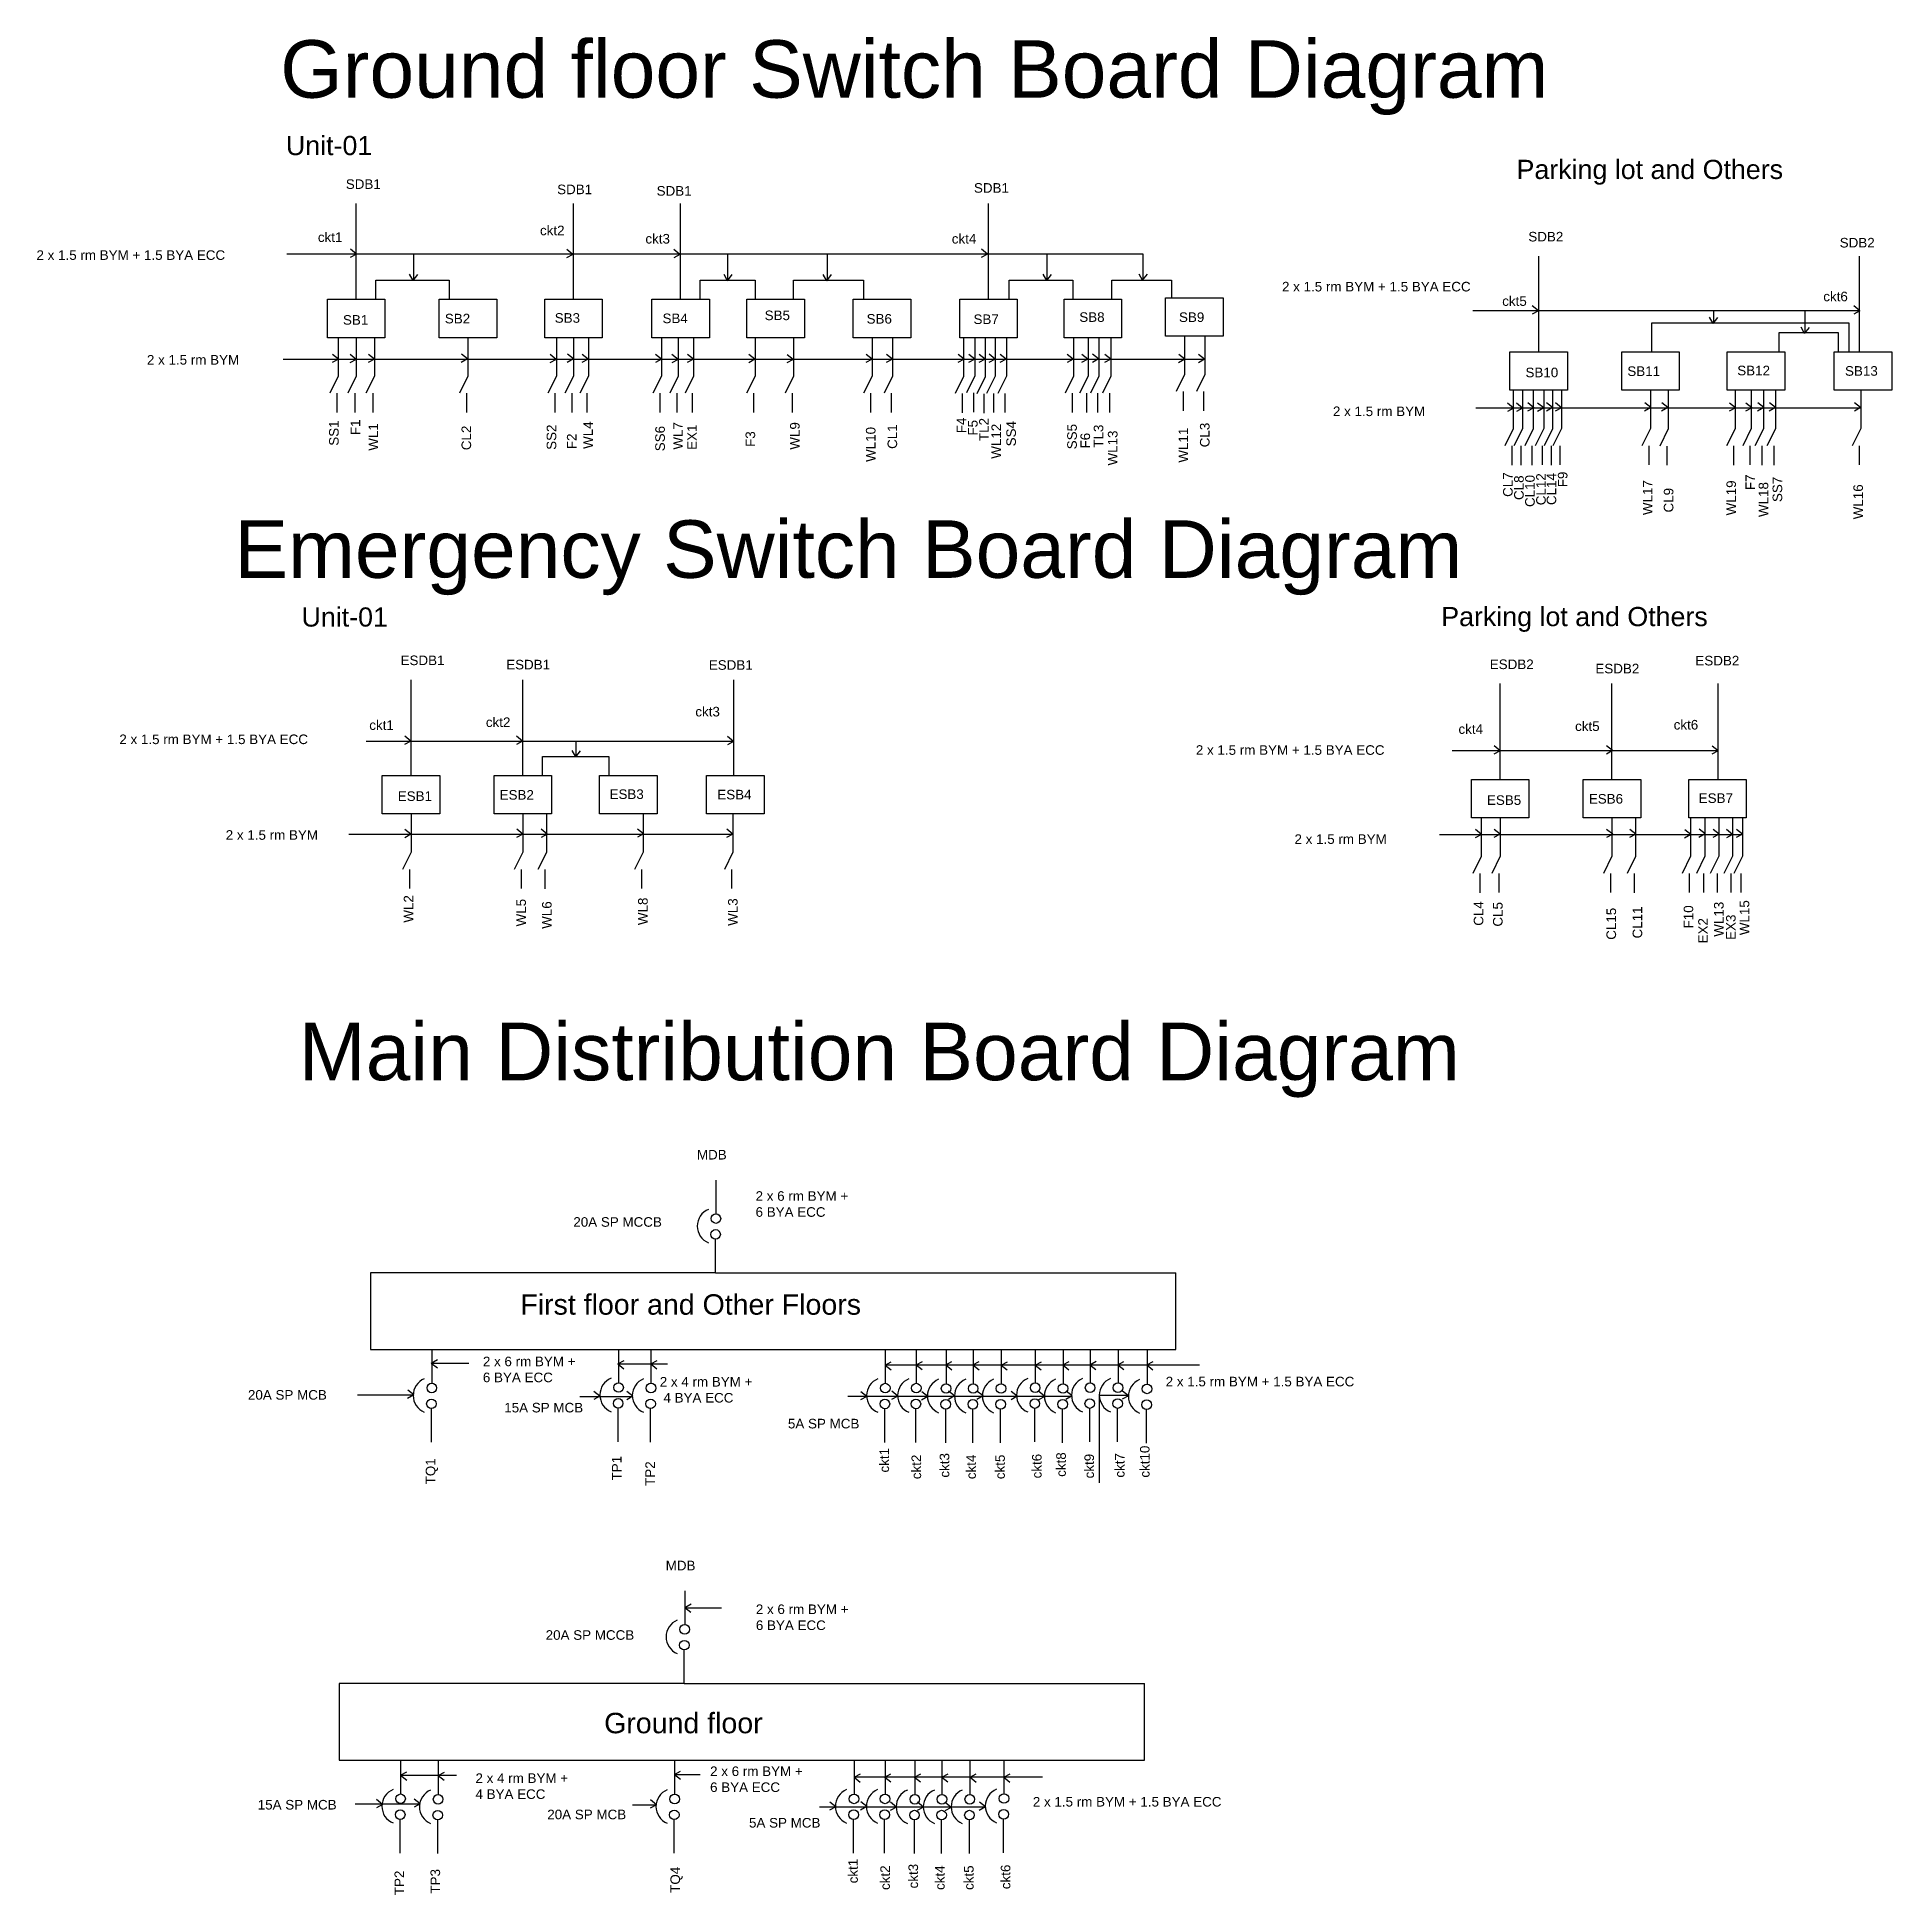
# Model space of a CAD drawing. Header units: inches. Extents: x -29 to 166, y -386 to 32.
# Drawn here: x -13.3 to 83.5, y -126.5 to -29.6 of the extents above; entities that cross this region are included whole.
import ezdxf

# ---------------------------------------------------------------- set-up
doc = ezdxf.new("R2010")
doc.units = ezdxf.units.IN
doc.header["$MEASUREMENT"] = 0
doc.layers.add('SB', color=10, linetype='Continuous')
doc.layers.add('Text', color=100, linetype='Continuous')
doc.styles.get("Standard").update_dxf_attribs({"font": 'swisse.ttf', "height": 0.5})

msp = doc.modelspace()

# ---------------------------------------------------------------- texts
at = {"layer": 'Text', "attachment_point": 1}
for s, insert, char_height, width in [('Ground floor Switch Board Diagram', (-0.594, -29.75), 3, 79.48022), ('Unit-01', (-0.296, -34.743), 1, 1.46567), ('Parking lot and Others', (63.888, -35.988), 1, 21.38496), ('SDB1', (2.827, -37.005), 0.5, 1.00243), ('SDB1', (13.85, -37.281), 0.5, 1.00243), ('SDB1', (19.039, -37.357), 0.5, 1.00243), ('SDB1', (35.587, -37.204), 0.5, 1.00243), ('ckt2', (12.955, -39.422), 0.5, 0.33284), ('ckt1', (1.37, -39.774), 0.5, 0.33284), ('ckt3', (18.453, -39.855), 0.5, 0.33284), ('ckt4', (34.431, -39.856), 0.5, 0.33284), ('SDB2', (64.5, -39.746), 0.5, 1.00243), ('SDB2', (80.742, -40.06), 0.5, 1.00243), ('2 x 1.5 rm BYM + 1.5 BYA ECC', (-13.306, -40.708), 0.5, 11.86918), ('2 x 1.5 rm BYM + 1.5 BYA ECC', (51.654, -42.353), 0.5, 11.86918), ('ckt5', (63.14, -43.105), 0.5, 0.33284), ('ckt6', (79.885, -42.865), 0.5, 0.33284), ('SB1', (2.679, -44.087), 0.5, 1.00243), ('SB2', (7.993, -44.02), 0.5, 1.19647), ('SB3', (13.724, -43.985), 0.5, 1.19647), ('SB4', (19.345, -44.007), 0.5, 1.19647), ('SB5', (24.673, -43.85), 0.5, 1.19647), ('SB6', (29.989, -44.03), 0.5, 1.19647), ('SB7', (35.565, -44.053), 0.5, 1.19647), ('SB8', (41.082, -43.94), 0.5, 1.19647), ('SB9', (46.282, -43.945), 0.5, 1.19647), ('2 x 1.5 rm BYM', (-7.546, -46.169), 0.5, 6.94648), ('SB10', (64.353, -46.828), 0.5, 1.00243), ('SB11', (69.666, -46.761), 0.5, 1.19647), ('SB12', (75.398, -46.727), 0.5, 1.19647), ('SB13', (81.019, -46.749), 0.5, 1.19647), ('2 x 1.5 rm BYM', (54.311, -48.854), 0.5, 6.94648), ('Emergency Switch Board Diagram', (-2.984, -54.79), 3, 79.48022), ('Unit-01', (0.519, -59.332), 1, 1.46567), ('Parking lot and Others', (59.96, -59.309), 1, 21.38496), ('ESDB1', (5.684, -61.842), 0.5, 1.00243), ('ESDB2', (73.215, -61.858), 0.5, 1.00243), ('ESDB1', (11.192, -62.065), 0.5, 1.00243), ('ESDB1', (21.76, -62.085), 0.5, 1.00243), ('ESDB2', (62.492, -62.049), 0.5, 1.00243), ('ESDB2', (68, -62.272), 0.5, 1.00243), ('ckt3', (21.057, -64.518), 0.5, 0.33284), ('ckt1', (4.05, -65.22), 0.5, 0.33284), ('ckt2', (10.132, -65.07), 0.5, 0.33284), ('ckt4', (60.857, -65.427), 0.5, 0.33284), ('ckt5', (66.94, -65.277), 0.5, 0.33284), ('ckt6', (72.082, -65.2), 0.5, 0.33284), ('2 x 1.5 rm BYM + 1.5 BYA ECC', (-8.984, -65.961), 0.5, 11.86918), ('2 x 1.5 rm BYM + 1.5 BYA ECC', (47.162, -66.52), 0.5, 11.86918), ('ESB1', (5.537, -68.924), 0.5, 1.00243), ('ESB2', (10.85, -68.857), 0.5, 1.19647), ('ESB3', (16.582, -68.822), 0.5, 1.19647), ('ESB4', (22.203, -68.845), 0.5, 1.19647), ('ESB5', (62.344, -69.131), 0.5, 1.00243), ('ESB6', (67.658, -69.064), 0.5, 1.19647), ('ESB7', (73.389, -69.029), 0.5, 1.19647), ('2 x 1.5 rm BYM', (-3.435, -70.951), 0.5, 6.94648), ('2 x 1.5 rm BYM', (52.306, -71.166), 0.5, 6.94648), ('Main Distribution Board Diagram', (0.374, -80.991), 3, 79.48022), ('MDB', (21.14, -87.626), 0.5, 6.52773), ('2 x 6 rm BYM +\\P6 BYA ECC', (24.199, -89.78), 0.5, 11.86918), ('20A SP MCCB', (14.694, -91.133), 0.5, 8.08434), ('First floor and Other Floors', (11.93, -95.154), 1.0646, 22.98471), ('2 x 6 rm BYM +\\P6 BYA ECC', (9.976, -98.407), 0.5, 11.86918), ('2 x 4 rm BYM +\\P 4 BYA ECC', (19.201, -99.468), 0.5, 11.86918), ('2 x 1.5 rm BYM + 1.5 BYA ECC', (45.587, -99.457), 0.5, 11.86918), ('20A SP MCB', (-2.277, -100.15), 0.5, 8.08434), ('15A SP MCB', (11.091, -100.816), 0.5, 8.08434), ('5A SP MCB', (25.886, -101.65), 0.5, 8.08434), ('MDB', (19.511, -109.051), 0.5, 6.52773), ('2 x 6 rm BYM +\\P6 BYA ECC', (24.213, -111.332), 0.5, 11.86918), ('20A SP MCCB', (13.251, -112.675), 0.5, 8.08434), ('Ground floor ', (16.302, -116.984), 1.0646, 22.98471), ('2 x 4 rm BYM +\\P4 BYA ECC', (9.59, -120.141), 0.5, 11.86918), ('2 x 6 rm BYM +\\P6 BYA ECC', (21.826, -119.779), 0.5, 11.86918), ('15A SP MCB', (-1.766, -121.526), 0.5, 8.08434), ('20A SP MCB', (13.335, -122.034), 0.5, 8.08434), ('2 x 1.5 rm BYM + 1.5 BYA ECC', (38.659, -121.372), 0.5, 11.86918), ('5A SP MCB', (23.856, -122.467), 0.5, 8.08434)]:
    msp.add_mtext(s, dxfattribs=dict(at, insert=insert, char_height=char_height, width=width))
at = {"layer": 'Text', "char_height": 0.5, "attachment_point": 1, "rotation": 90}
for s, insert, width in [('SS1', (1.955, -50.9), 0.85258), ('F1', (3.078, -50.344), 0.85258), ('WL1', (4.014, -51.16), 0.85258), ('CL2', (8.863, -51.132), 0.85258), ('SS2', (13.302, -51.114), 0.85258), ('F2', (14.36, -51.078), 0.85258), ('WL4', (15.214, -51.065), 0.85258), ('SS6', (18.967, -51.187), 0.85258), ('WL7', (19.903, -51.102), 0.85258), ('EX1', (20.634, -51.115), 0.85258), ('F3', (23.676, -50.961), 0.85258), ('WL9', (25.994, -51.106), 0.85258), ('WL10', (29.954, -51.744), 0.85258), ('CL1', (31.082, -51.066), 0.85258), ('F4', (34.683, -50.245), 0.85258), ('F5', (35.278, -50.371), 0.85258), ('TL2', (35.861, -50.656), 0.85258), ('WL12', (36.503, -51.578), 0.85258), ('SS4', (37.276, -50.932), 0.85258), ('SS5', (40.453, -51.084), 0.85258), ('F6', (41.144, -51.042), 0.85258), ('TL3', (41.834, -51.001), 0.85258), ('WL13', (42.574, -51.931), 0.85258), ('WL11', (46.258, -51.782), 0.85258), ('CL3', (47.375, -50.981), 0.85258), ('F9', (66.041, -53.065), 0.85258), ('CL7', (63.185, -53.568), 0.85258), ('CL8', (63.761, -53.73), 0.85258), ('CL10', (64.336, -54.094), 0.85258), ('CL12', (64.911, -54.004), 0.85258), ('CL14', (65.456, -53.993), 0.85258), ('WL17', (70.474, -54.518), 0.85258), ('CL9', (71.567, -54.381), 0.85258), ('WL19', (74.834, -54.534), 0.85258), ('F7', (75.828, -53.213), 0.85258), ('WL18', (76.514, -54.619), 0.85258), ('SS7', (77.241, -53.837), 0.85258), ('WL16', (81.452, -54.737), 0.85258), ('WL2', (5.851, -75.773), 0.85258), ('WL5', (11.72, -75.97), 0.85258), ('WL8', (18.071, -75.902), 0.85258), ('WL3', (22.761, -75.939), 0.85258), ('WL6', (13.059, -76.095), 0.85258), ('CL4', (61.655, -75.936), 0.85258), ('CL5', (62.659, -75.979), 0.85258), ('CL15', (68.577, -76.667), 0.85258), ('CL11', (69.94, -76.596), 0.85258), ('F10', (72.602, -76.072), 0.85258), ('EX2', (73.362, -76.855), 0.85258), ('WL13', (74.186, -76.507), 0.85258), ('EX3', (74.814, -76.672), 0.85258), ('WL15', (75.526, -76.426), 0.85258), ('TP1', (16.707, -104.864), 6.52773), ('ckt1', (30.66, -104.451), 6.52773), ('ckt2', (32.332, -104.798), 6.52773), ('ckt3', (33.801, -104.717), 6.52773), ('ckt4', (35.188, -104.798), 6.52773), ('ckt5', (36.698, -104.798), 6.52773), ('ckt6', (38.615, -104.757), 6.52773), ('ckt8', (39.88, -104.676), 6.52773), ('ckt9', (41.349, -104.757), 6.52773), ('ckt7', (42.94, -104.717), 6.52773), ('ckt10', (44.246, -104.717), 6.52773), ('TQ1', (6.997, -105.068), 6.52773), ('TP2', (18.448, -105.149), 6.52773), ('ckt1', (29.031, -125.875), 6.52773), ('ckt2', (30.704, -126.222), 6.52773), ('ckt3', (32.172, -126.141), 6.52773), ('ckt4', (33.56, -126.222), 6.52773), ('ckt5', (35.069, -126.222), 6.52773), ('ckt6', (36.987, -126.181), 6.52773), ('TP2', (5.368, -126.492), 6.52773), ('TP3', (7.245, -126.41), 6.52773), ('TQ4', (19.757, -126.37), 6.52773)]:
    msp.add_mtext(s, dxfattribs=dict(at, insert=insert, width=width))

# ---------------------------------------------------------------- blocks, each defined once
blk = doc.blocks.new('bccb')
at = {"layer": 'SB'}
for p, q in [((0, 0), (0, -1.754)), ((-0.023, -4.834), (-0.023, -3.08))]:
    blk.add_line(p, q, dxfattribs=at)
for centre in [(-0.002, -2.004), (-0.02, -2.83)]:
    blk.add_circle(centre, 0.25, dxfattribs=at)
blk.add_arc((-0.032, -2.395), 0.943, 112.42313, 247.57687, dxfattribs=at)
blk = doc.blocks.new('Arrow')
at = {"layer": 'SB'}
for q in [(-0.65, -0.36), (-0.63, 0.5)]:
    blk.add_line((0, 0), q, dxfattribs=at)
blk = doc.blocks.new('sb')
at = {"layer": 'SB'}
for p, q in [((-1.5, 0), (1.5, 0)), ((-1.5, -2), (-1.5, 0)), ((1.5, 0), (1.5, -2)), ((1.5, -2), (-1.5, -2))]:
    blk.add_line(p, q, dxfattribs=at)
blk = doc.blocks.new('C')
at = {"layer": 'SB'}
for p, q in [((0, 0), (0, -2)), ((0, -2), (-0.443, -2.896)), ((-0.078, -2.896), (-0.078, -3.896))]:
    blk.add_line(p, q, dxfattribs=at)

# ---------------------------------------------------------------- linework, layer by layer
at = {"layer": 'SB'}
for p, q in [((3.37, -43.264), (3.37, -38.264)), ((14.701, -43.264), (14.701, -38.264)), ((20.287, -43.264), (20.287, -38.264)), ((36.347, -43.264), (36.347, -38.264)), ((-0.243, -40.894), (44.39, -40.894)), ((6.35, -40.889), (6.35, -42.268)), ((22.728, -40.905), (22.728, -42.253)), ((27.925, -40.893), (27.925, -42.264)), ((39.388, -40.901), (39.388, -42.259)), ((44.39, -40.894), (44.39, -42.245)), ((65.044, -46.006), (65.044, -41.006)), ((81.781, -46.007), (81.781, -41.007)), ((4.392, -43.264), (4.392, -42.264)), ((4.392, -42.264), (8.224, -42.264)), ((8.224, -42.264), (8.224, -43.264)), ((21.301, -43.264), (21.301, -42.264)), ((21.301, -42.264), (24.171, -42.264)), ((24.171, -42.264), (24.171, -43.264)), ((26.175, -43.264), (26.175, -42.264)), ((26.175, -42.264), (29.824, -42.264)), ((29.824, -42.264), (29.824, -43.264)), ((37.421, -43.266), (37.421, -42.266)), ((37.421, -42.266), (40.746, -42.266)), ((40.746, -42.266), (40.746, -43.266)), ((42.775, -43.258), (42.775, -42.258)), ((42.775, -42.258), (45.889, -42.258)), ((45.889, -42.258), (45.889, -43.172)), ((61.608, -43.851), (81.775, -43.851)), ((81.233, -44.511), (70.928, -44.511)), ((70.928, -44.511), (70.928, -46.011)), ((74.151, -43.841), (74.151, -44.512)), ((78.927, -43.859), (78.927, -45.02)), ((81.233, -46.011), (81.233, -44.511)), ((80.677, -45.011), (77.559, -45.011)), ((77.559, -45.011), (77.559, -45.993)), ((80.677, -46.011), (80.677, -45.011)), ((-0.435, -46.388), (47.604, -46.388)), ((69.736, -46.006), (70.558, -46.006)), ((61.765, -48.921), (81.838, -48.921)), ((6.228, -68.101), (6.228, -63.101)), ((12.057, -68.101), (12.057, -63.101)), ((23.06, -68.112), (23.06, -63.112)), ((63.035, -68.308), (63.035, -63.308)), ((68.865, -68.308), (68.865, -63.308)), ((74.395, -68.303), (74.395, -63.303)), ((3.891, -66.3), (23.063, -66.3)), ((14.819, -66.309), (14.819, -67.105)), ((60.524, -66.796), (74.39, -66.796)), ((13.089, -68.101), (13.089, -67.101)), ((13.089, -67.101), (16.545, -67.101)), ((16.545, -67.101), (16.545, -68.101)), ((2.989, -71.152), (23.018, -71.152)), ((59.862, -71.167), (75.656, -71.167)), ((22.109, -94.036), (4.109, -94.036)), ((4.109, -94.036), (4.109, -98.036)), ((22.109, -94.036), (40.109, -94.036)), ((40.109, -94.036), (46.109, -94.036)), ((46.109, -98.036), (46.109, -94.036)), ((4.109, -98.036), (40.109, -98.036)), ((7.291, -98.751), (9.252, -98.751)), ((17.048, -98.786), (19.605, -98.786)), ((40.109, -98.036), (46.109, -98.036)), ((30.975, -98.834), (47.347, -98.834)), ((3.431, -100.406), (6.37, -100.406)), ((15.025, -100.477), (17.8, -100.477)), ((29.015, -100.461), (40.693, -100.461)), ((43.654, -100.437), (42.12, -100.437)), ((42.12, -100.437), (42.12, -104.986)), ((42.127, -100.461), (42.152, -100.461)), ((43.621, -100.461), (43.652, -100.461)), ((20.504, -111.499), (22.425, -111.499)), ((20.48, -115.46), (2.48, -115.46)), ((2.48, -115.46), (2.48, -119.46)), ((20.48, -115.46), (38.48, -115.46)), ((38.48, -115.46), (44.48, -115.46)), ((44.48, -119.46), (44.48, -115.46)), ((2.48, -119.46), (38.48, -119.46)), ((38.48, -119.46), (44.48, -119.46)), ((5.698, -120.24), (8.609, -120.24)), ((19.979, -120.199), (21.309, -120.199)), ((29.344, -120.33), (39.171, -120.33)), ((3.319, -121.725), (6.673, -121.725)), ((17.773, -121.777), (19.026, -121.777)), ((27.535, -121.886), (36.193, -121.886))]:
    msp.add_line(p, q, dxfattribs=at)

# ---------------------------------------------------------------- block references
at = {"layer": 'SB', "xscale": 0.5, "yscale": 0.5, "zscale": 0.5}
for p in [(3.383, -40.901), (14.671, -40.921), (20.254, -40.921), (36.298, -40.902), (65.025, -43.859), (81.798, -43.857), (2.448, -46.383), (3.363, -46.395), (4.323, -46.383), (9.176, -46.372), (13.798, -46.395), (14.701, -46.372), (15.465, -46.384), (19.298, -46.384), (20.154, -46.395), (20.964, -46.384), (24.166, -46.388), (26.161, -46.401), (30.274, -46.385), (31.34, -46.385), (35.072, -46.383), (35.635, -46.383), (36.175, -46.383), (36.692, -46.378), (37.269, -46.385), (40.769, -46.385), (41.525, -46.385), (42.092, -46.373), (42.73, -46.385), (46.581, -46.39), (47.62, -46.39), (63.735, -48.934), (64.203, -48.934), (64.784, -48.92), (65.302, -48.927), (65.769, -48.913), (66.23, -48.92), (70.888, -48.913), (71.777, -48.913), (75.309, -48.923), (76.158, -48.923), (76.785, -48.912), (77.391, -48.912), (81.83, -48.912), (6.216, -66.303), (12.049, -66.303), (23.054, -66.317), (63.032, -66.809), (68.9, -66.799), (74.403, -66.81), (6.223, -71.164), (12.055, -71.151), (13.333, -71.151), (18.36, -71.141), (23.006, -71.151), (62.061, -71.167), (63.031, -71.16), (68.902, -71.16), (70.111, -71.16), (72.975, -71.182), (73.727, -71.149), (74.457, -71.16), (75.154, -71.171), (75.666, -71.16), (6.376, -100.403), (16.082, -100.469), (17.802, -100.476), (30.002, -100.488), (31.616, -100.466), (33.18, -100.489), (34.58, -100.459), (36.062, -100.459), (37.848, -100.471), (39.28, -100.48), (40.706, -100.454), (43.646, -100.45), (4.745, -121.761), (6.711, -121.731), (19.034, -121.776), (28.383, -121.888), (30.004, -121.877), (31.544, -121.895), (32.96, -121.901), (34.399, -121.913), (36.192, -121.889)]:
    msp.add_blockref('Arrow', p, dxfattribs=at)
for p, rotation in [((6.333, -42.285), 270), ((22.732, -42.292), 270), ((27.91, -42.292), 270), ((39.385, -42.283), 270), ((44.381, -42.271), 270), ((74.134, -44.525), 270), ((78.909, -45.041), 270), ((14.817, -67.12), 270), ((7.287, -98.744), 180), ((17.021, -98.785), 180), ((18.741, -98.786), 180), ((30.949, -98.849), 180), ((32.573, -98.834), 180), ((34.113, -98.842), 180), ((35.537, -98.842), 180), ((37.008, -98.849), 180), ((38.785, -98.849), 180), ((40.222, -98.841), 180), ((41.638, -98.826), 180), ((43.086, -98.834), 180), ((44.61, -98.841), 180), ((20.511, -111.485), 180), ((5.688, -120.243), 180), ((7.643, -120.252), 180), ((19.965, -120.2), 180), ((29.344, -120.345), 180), ((30.935, -120.338), 180), ((32.49, -120.338), 180), ((33.91, -120.338), 180), ((35.383, -120.346), 180), ((37.146, -120.346), 180)]:
    msp.add_blockref('Arrow', p, dxfattribs=dict(at, rotation=rotation))
at = {"layer": 'SB'}
for name, p in [('sb', (3.37, -43.264)), ('sb', (9.199, -43.264)), ('sb', (14.701, -43.264)), ('sb', (20.287, -43.264)), ('sb', (25.247, -43.264)), ('sb', (30.789, -43.264)), ('sb', (36.347, -43.264)), ('sb', (41.791, -43.264)), ('sb', (47.082, -43.179)), ('C', (2.432, -45.264)), ('C', (3.37, -45.264)), ('C', (4.319, -45.264)), ('sb', (65.044, -46.006)), ('sb', (70.873, -46.006)), ('sb', (76.374, -46.006)), ('sb', (81.961, -46.006)), ('C', (63.716, -48.012)), ('C', (64.197, -48.012)), ('C', (64.758, -48.012)), ('C', (65.303, -48.004)), ('C', (65.768, -48.012)), ('C', (66.225, -48.004)), ('C', (71.795, -48.019)), ('C', (75.282, -48.01)), ('C', (76.124, -48.006)), ('C', (76.763, -48.01)), ('C', (77.39, -48.01)), ('sb', (6.228, -68.101)), ('sb', (12.057, -68.101)), ('sb', (17.558, -68.101)), ('sb', (23.145, -68.101)), ('sb', (63.035, -68.308)), ('sb', (68.865, -68.308)), ('sb', (74.366, -68.308)), ('C', (6.228, -70.101)), ('C', (13.289, -70.107)), ('C', (62.045, -70.319)), ('C', (63.035, -70.308)), ('C', (70.097, -70.314)), ('C', (72.964, -70.31)), ('C', (73.708, -70.31)), ('C', (74.436, -70.31)), ('C', (75.663, -70.31)), ('bccb', (22.132, -89.202)), ('bccb', (7.314, -98.038)), ('bccb', (17.054, -98.012)), ('bccb', (18.744, -98.039)), ('bccb', (30.964, -98.043)), ('bccb', (32.581, -98.043)), ('bccb', (34.137, -98.064)), ('bccb', (35.549, -98.064)), ('bccb', (37.002, -98.064)), ('bccb', (38.783, -98.023)), ('bccb', (40.237, -98.064)), ('bccb', (41.649, -98.023)), ('bccb', (43.102, -98.023)), ('bccb', (44.617, -98.084)), ('bccb', (20.503, -110.626)), ('bccb', (5.685, -119.462)), ('bccb', (7.643, -119.489)), ('bccb', (19.978, -119.474)), ('bccb', (29.335, -119.467)), ('bccb', (30.952, -119.467)), ('bccb', (32.508, -119.488)), ('bccb', (33.92, -119.488)), ('bccb', (35.373, -119.488)), ('bccb', (37.155, -119.447))]:
    msp.add_blockref(name, p, dxfattribs=at)
at = {"layer": 'Text'}
for p in [(9.199, -45.264), (13.808, -45.264), (14.701, -45.264), (15.477, -45.264), (19.29, -45.264), (20.162, -45.264), (20.968, -45.264), (24.174, -45.264), (26.178, -45.264), (30.278, -45.264), (31.343, -45.264), (35.051, -45.285), (35.639, -45.248), (36.178, -45.298), (36.691, -45.273), (37.279, -45.273), (40.78, -45.264), (41.537, -45.264), (42.103, -45.264), (42.727, -45.264), (46.571, -45.179), (47.636, -45.179), (70.873, -48.006), (81.836, -48.006), (12.057, -70.101), (18.335, -70.101), (23.02, -70.101), (68.865, -70.308), (75.143, -70.308)]:
    msp.add_blockref('C', p, dxfattribs=at)

msp.set_redraw_order([(e.dxf.handle, doc.entitydb.next_handle()) for e in msp.query("TEXT MTEXT ATTDEF DIMENSION ARC_DIMENSION")])  # texts and dimensions are drawn at this point

doc.saveas('drawing.dxf')
